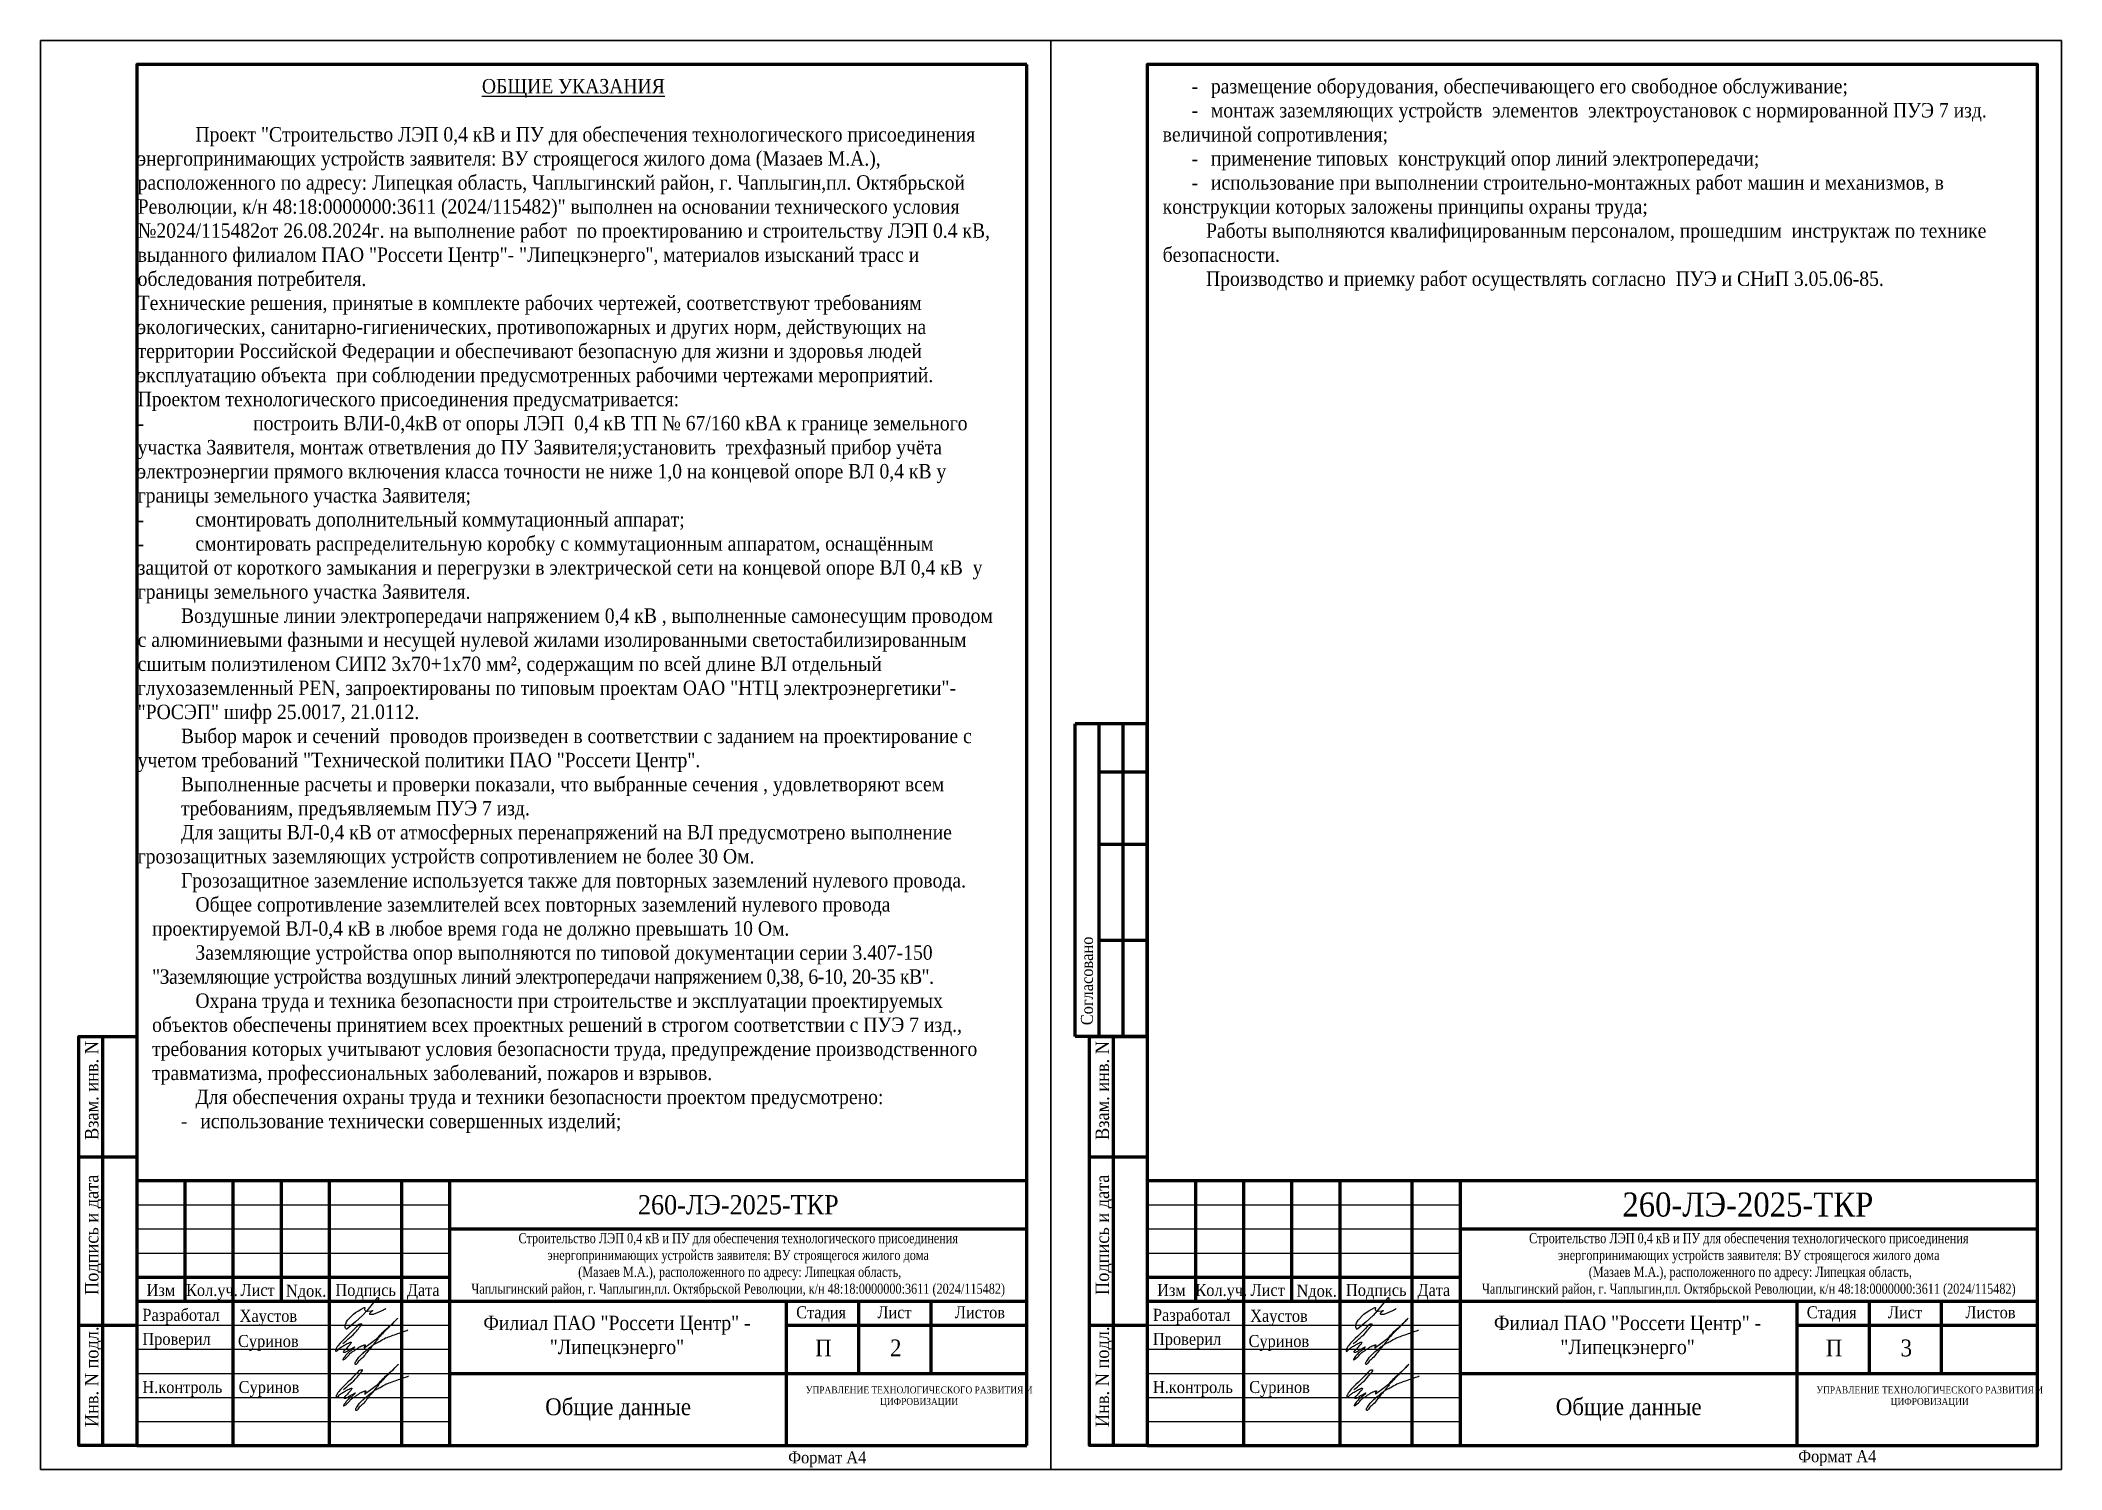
# Model space of a CAD drawing. Header units: millimetres. Extents: x 2174 to 8242, y 1757 to 2055.
# Drawn here: x 6050.7 to 6470.7, y 1758.4 to 2055.4 of the extents above; entities that cross this region are included whole.
import ezdxf

# ---------------------------------------------------------------- set-up
doc = ezdxf.new("R2010")
doc.units = ezdxf.units.MM
doc.layers.add('П', color=7, linetype='Continuous')
doc.layers.add('Чертеж', color=7, linetype='Continuous')
doc.styles.add('стиль1', font='Times New Roman.ttf', dxfattribs={"width": 0.9, "height": 2})
doc.styles.add('стиль2', font='Times New Roman.ttf', dxfattribs={"width": 0.9, "height": 2.5})

msp = doc.modelspace()

# ---------------------------------------------------------------- texts
note = msp.add_mtext_dynamic_manual_height_columns('\\pi71.52632;{\\LОБЩИЕ УКАЗАНИЯ\\P\\pi90;}\\P\\pi0;{\\A1;^IПроект "}Строительство ЛЭП 0,4 кВ и ПУ для обеспечения технологического присоединения энергопринимающих устройств заявителя: ВУ строящегося жилого дома (Мазаев М.А.), расположенного по адресу: Липецкая область, Чаплыгинский район, г. Чаплыгин,пл. Октябрьской Революции, к/н 48:18:0000000:3611 (2024/115482)" выполнен на ос{\\A1;новании технического условия №2024/115482от 26.08.2024г. на выполнение работ  по проектированию и строительству ЛЭП 0.4 кВ, выданного филиалом ПАО "Россети Центр"- "Липецкэнерго", материалов изысканий трасс и обследования потребителя.\\P\\pi9,l3,t30,57;}Технические решения, принятые в комплекте рабочих чертежей, соответствуют требованиям экологических, санитарно-гигиенических, противопожарных и других норм, действующих на территории Российской Федерации и обеспечивают безопасную для жизни и здоровья людей эксплуатацию объекта  при соблюдении предусмотренных рабочими чертежами мероприятий.\\P\\ptz;{\\A1;Проектом технологического присоединения предусматривается:\\P\\pi6;}-^I^Iпостроить{\\A1; ВЛИ-0,4кВ от }опоры ЛЭП  0,4 кВ ТП № 67/160 кВА к {\\A1;границе земельного участка Заявителя, монтаж ответвления до ПУ Заявителя};установить  трехфазный прибор учёта электроэнергии прямого включения класса точности не ниже 1,0 на концевой опоре ВЛ 0,4 кВ {\\A1;у границы земельного участка Заявителя;\\P}-^Iсмонтировать дополнительный коммутационный аппарат;\\P-^Iсмонтировать распределительную коробку с {\\A1;к}оммутационным аппаратом, оснащённым защитой от короткого замыкания и перегрузки в электрической сети на концевой опоре ВЛ 0,4 кВ  {\\A1;у границы земельного участка Заявителя.}\\P\\pi9;Воздушные линии электропередачи напряжением 0,4 кВ , выполненн{\\A1;ые самонесущим проводом с алюминиевыми фазными и несущей нулевой жилами изолированными светостабилизированным сшитым полиэтиленом СИП2 3х70+1х70 мм², содержащим по всей длине ВЛ отдельный глухозаземленный PEN, запроектированы по типовым проектам ОАО "НТЦ электроэнергетики"- "РОСЭП" шифр 25.0017, 21.0112.\\P}Выбор марок и сечений  проводов произведен в соответствии с заданием на проектирование с \\P\\pi0;учетом требований "Технической политики ПАО "Россети Центр".\\P\\pi9;{\\A1;Выполненные расчеты и проверки показали, что выбранные сечения , удовлетворяют всем  \\P\\pi0;требованиям, предъявляемым ПУЭ 7 изд.}\\P\\pi9;{\\A1;Для защиты ВЛ-0,4 кВ от атмосферных перенапряжений на ВЛ предусмотрено выполнение грозозащитных заземляющих устройств сопротивлением не более 30 Ом.\\P\\pi12,l0;}Грозозащитное заземление используется также для повторных заземлений нулевого провода. \\P\\pi9,l3,t12;Общее сопротивление заземлителей всех повторных заземлений нулевого провода проектируемой ВЛ-0,4 кВ в любое время года не должно превышать 10 Ом.{\\A1;\\P\\ptz;Заземляющие устройства опор выполняются по типовой документации серии 3.407-150 \\T0.95;"Заземляющие устройства воздушных линий электропередачи напряжением 0,38, 6-10, 20-35 кВ"\\T1;.\\P\\pt12;}Охрана труда и техника безопасности при строительстве и эксплуатации проектируемых объектов обеспечены принятием всех проектных решений в строгом соответствии с ПУЭ 7 изд., требования которых учитывают условия безопасности труда, предупреждение производственного травматизма, профессиональных заболеваний, пожаров и взрывов.\\P\\pi12,l0,t9,12;Для обеспечения охраны труда и техники безопасности проектом предусмотрено:\\P', width=180, gutter_width=30, heights=[217.976, 0], dxfattribs=dict(insert=(6070.947, 2047.387), char_height=3, attachment_point=1, style='стиль1'))
for column, words in zip(note.columns.linked_columns, ['\\pi6,l3;-^I использование технически совершенных изделий;\\P-^I размещение оборудования, обеспечивающего его свободное обслуживание;\\P-^I монтаж заземляющих устройств  элементов  электроустановок с нормированной ПУЭ 7 изд. величиной сопротивления;\\P-^I применение типовых  конструкций опор линий электропередачи; \\~ \\P-^I использование при выполнении строительно-монтажных работ машин и механизмов, в конструкции которых заложены принципы охраны труда;\\P\\pi9;Работы выполняются квалифицированным персоналом, прошедшим  инструктаж по технике \\P\\pi0;безопасности.\\P\\pi9;Производство и приемку работ осуществлять согласно  ПУЭ и СНиП 3.05.06-85. \\~\\~\\~\\~\\~\\~\\~\\~\\~\\~\\~ ']):
    column.text = words
at = {"layer": 'Чертеж', "lineweight": 25, "style": 'стиль1', "width": 0.9}
for s, height, p in [('Изм', 2.5, (6072.791, 1794.472)), ('Кол.уч.', 2.5, (6080.988, 1794.472)), ('Лист', 2.5, (6092.311, 1794.472)), ('Nдок.', 2.5, (6101.761, 1794.329)), ('Подпись', 2.5, (6112.035, 1794.472)), ('Дата', 2.5, (6126.877, 1794.472)), ('Изм', 2.5, (6282.791, 1794.472)), ('Кол.уч.', 2.5, (6290.738, 1794.472)), ('Лист', 2.5, (6302.21, 1794.472)), ('Nдок.', 2.5, (6311.761, 1794.329)), ('Подпись', 2.5, (6322.035, 1794.472)), ('Дата', 2.5, (6336.877, 1794.472)), ('Стадия', 2.5, (6207.786, 1789.84)), ('Лист', 2.5, (6224.658, 1789.84)), ('Листов', 2.5, (6240.756, 1789.84)), ('Стадия', 2.5, (6417.786, 1789.84)), ('Лист', 2.5, (6434.658, 1789.84)), ('Листов', 2.5, (6450.756, 1789.84)), ('П', 3.5, (6211.736, 1781.925)), ('2', 3.5, (6227.284, 1781.925)), ('П', 3.5, (6421.736, 1781.925)), ('3', 3.5, (6437.284, 1781.925)), ('Формат А4', 2.5, (6206.124, 1759.69)), ('Формат А4', 2.5, (6415.999, 1759.927))]:
    msp.add_text(s, height=height, dxfattribs=at).set_placement(p)
at = {"layer": 'Чертеж', "lineweight": 25, "attachment_point": 5}
for s, insert, char_height, width, style in [('260-ЛЭ-2025-ТКР', (6195.755, 1813.4), 4, 120.03308, 'стиль2'), ('260-ЛЭ-2025-ТКР', (6405.543, 1813.442), 5, 119.88502, 'стиль2'), ('{\\W0.8;Строительство ЛЭП 0,4 кВ и ПУ для обеспечения технологического присоединения\\Pэнергопринимающих устройств заявителя: ВУ строящегося жилого дома\\P (Мазаев М.А.), расположенного по адресу: Липецкая область,\\PЧаплыгинский район, г. Чаплыгин,пл. Октябрьской Революции, к/н 48:18:0000000:3611 (2024/115482)}', (6195.738, 1800.9), 2.1, 120, 'стиль1'), ('{\\W0.8;Строительство ЛЭП 0,4 кВ и ПУ для обеспечения технологического присоединения\\Pэнергопринимающих устройств заявителя: ВУ строящегося жилого дома\\P (Мазаев М.А.), расположенного по адресу: Липецкая область,\\PЧаплыгинский район, г. Чаплыгин,пл. Октябрьской Революции, к/н 48:18:0000000:3611 (2024/115482)}', (6405.738, 1800.9), 2.1, 120, 'стиль1'), ('Филиал ПАО "Россети Центр" - "Липецкэнерго"', (6170.548, 1785.9, 0), 3, 70.37962, 'стиль1'), ('Филиал ПАО "Россети Центр" - "Липецкэнерго"', (6380.549, 1785.9, 0), 3, 70.37962, 'стиль1'), ('Общие данные', (6170.782, 1770.9), 3.5, 70.08803, 'стиль1'), ('{\\H0.8x;УПРАВЛЕНИЕ ТЕХНОЛОГИЧЕСКОГО РАЗВИТИЯ И ЦИФРОВИЗАЦИИ}', (6233.334, 1773.521), 1.8, 54.19561, 'стиль2'), ('Общие данные', (6380.782, 1770.9), 3.5, 70.08803, 'стиль1'), ('{\\H0.8x;УПРАВЛЕНИЕ ТЕХНОЛОГИЧЕСКОГО РАЗВИТИЯ И ЦИФРОВИЗАЦИИ}', (6443.334, 1773.521), 1.8, 54.19561, 'стиль2')]:
    msp.add_mtext(s, dxfattribs=dict(at, insert=insert, char_height=char_height, width=width, style=style))

# ---------------------------------------------------------------- blocks, each defined once
blk = doc.blocks.new('Штамп б')
at = {"lineweight": 70}
for points in [[(20, 0), (8, 0), (8, 85), (20, 85)], [(13, 0), (13, 85)], [(8, 60), (20, 60)], [(8, 25), (20, 25)]]:
    blk.add_lwpolyline(points, dxfattribs=at)
at = {"lineweight": 25, "style": 'стиль1', "width": 0.9}
for s, p in [('Взам. инв. N', (12.06, 63.49)), ('Подпись и дата', (12.06, 31.28)), ('Инв. N подл.', (12.06, 3.82))]:
    blk.add_text(s, height=2.8, rotation=90, dxfattribs=at).set_placement(p)
blk = doc.blocks.new('A$C7F1F469D')
at = {"color": 5, "lineweight": 25}
blk.add_spline([(-0.1, 1.78), (1.34, 2.93), (2.75, 4.33), (3.55, 5.31), (3.81, 5.64), (3.86, 5.8), (3.66, 5.81), (3.25, 5.7), (2.89, 5.36), (-1.09, 1.26), (-1.29, 0.98), (-1.47, 0.67), (-1.59, 0.28), (-1.54, 0.16), (-0.98, 0.55), (-0.42, 1.01), (0.34, 1.44), (1.08, 1.86), (1.69, 1.97), (1.62, 1.83), (1.26, 1.37), (0.56, 0.61), (0.16, 0.22), (0, 0), (0.24, -0.04), (0.82, 0.16), (1.44, 0.58), (2.18, 0.95), (2.33, 1.04), (1.93, 0.58), (1.28, 0.02), (0.64, -0.58), (0.1, -1.31), (-0.06, -1.68), (0.13, -1.59), (0.39, -1.41), (1.23, -0.56), (1.62, -0.16), (2.27, 0.27), (2.82, 0.65), (3.41, 1.04), (3.83, 1.25), (4.1, 1.35), (4.33, 1.44), (4.56, 1.45), (4.6, 1.35), (4.48, 1.19), (4.35, 0.92), (4.39, 0.82), (4.59, 0.91), (5.09, 1.34), (6.19, 2.18), (7.41, 3.21), (8.36, 4.22), (9.62, 5.31), (10.99, 6.68), (11.27, 6.98), (9.83, 5.51), (8.6, 4.26), (7.7, 3.28), (7.2, 2.7), (6.74, 2.12), (6.16, 1.41), (5.49, 0.62), (4.74, -0.34), (3.92, -1.29), (3.19, -1.94), (2.91, -2.31), (2.67, -2.58), (2.52, -2.55), (2.49, -2.26), (2.69, -1.9), (3.27, -1.11), (3.8, -0.52), (4.48, 0.07), (5.33, 0.79), (5.97, 1.29), (6.7, 1.77), (7.56, 2.21), (8.83, 2.91), (10.02, 3.35), (11.36, 3.83), (12.55, 4.24), (13.47, 4.57)], degree=3, dxfattribs=at)
blk = doc.blocks.new('Штамп фамилии')
at = {"layer": 'Чертеж', "color": 5, "lineweight": -2}
blk.add_lwpolyline([(47.77, 1.54), (47.84, 1.67), (47.92, 1.81), (47.96, 1.89), (48, 1.95), (48.03, 2.01), (48.06, 2.07), (48.06, 2.11), (48.06, 2.2), (48.04, 2.25), (48.01, 2.27), (47.96, 2.28), (47.9, 2.28), (47.86, 2.27), (47.81, 2.26), (47.74, 2.22), (47.68, 2.18), (47.62, 2.12), (47.55, 2.01), (45.56, -0.42), (44.71, -1.43), (43.25, -2.74), (41.5, -4.21), (41.39, -4.26), (41.31, -4.24), (41.27, -4.2), (41.23, -4.14), (41.16, -4.02), (41.1, -3.86), (41.09, -3.71), (41.09, -3.56), (41.12, -3.39), (41.16, -3.24), (41.2, -3.15), (41.26, -2.95), (41.35, -2.75), (41.59, -2.39), (41.85, -2.07), (42.44, -1.47), (42.8, -1.12), (43.26, -0.79), (43.84, -0.43), (44.4, -0.08), (45.06, 0.28), (45.14, 0.26), (45.15, 0.23), (45.16, 0.18), (45.1, -0.18), (45.18, -0.33), (45.24, -0.4), (45.3, -0.44), (45.4, -0.5), (45.56, -0.52), (45.76, -0.52), (46.6, -0.47), (46.69, -0.39), (46.75, -0.35), (46.77, -0.37), (46.78, -0.39), (46.77, -0.43), (46.75, -0.46), (46.74, -0.48), (46.69, -0.52), (46.58, -0.6), (46.22, -0.9), (46.18, -0.96), (46.17, -1.01), (46.17, -1.08), (46.2, -1.12), (46.33, -1.13), (46.47, -1.12), (46.89, -1.12), (46.98, -1.11), (47.13, -1.06), (47.33, -0.98), (48.8, -0.39), (48.96, -0.28), (49.11, -0.17), (49.26, -0.09), (49.37, -0.06), (49.51, 0.01)], dxfattribs=at)
at = {"layer": 'Чертеж', "color": 67, "lineweight": -2, "true_color": 0x727430}
for p in [(40.67, -8.99), (40.81, -18.55)]:
    blk.add_blockref('A$C7F1F469D', p, dxfattribs=at)
at = {"color": 7, "char_height": 2.5, "attachment_point": 4, "style": 'стиль1'}
for s, insert, width in [(' Разработал', (-1.9, -1.68), 17), ('Хаустов', (19.15, -1.89), 20), (' Проверил', (-1.9, -6.68), 17), (' Суринов', (17.96, -7.12), 20), (' Н.контроль', (-1.9, -16.68), 17), (' Суринов', (18.1, -16.68), 20)]:
    blk.add_mtext(s, dxfattribs=dict(at, insert=insert, width=width))
blk = doc.blocks.new('A$C31D65421')
blk.add_blockref('Штамп фамилии', (2.24, 18.43))
blk = doc.blocks.new('A$C5B0935FB')
at = {"lineweight": 70}
for p, q in [((20, 65), (5, 65)), ((5, 0), (5, 65)), ((10, 55), (10, 65)), ((15, 0), (15, 65)), ((20, 0), (20, 65)), ((10, 40), (10, 55)), ((10, 55), (20, 55)), ((10, 20), (10, 40)), ((10, 40), (20, 40)), ((10, 0), (10, 20)), ((10, 20), (20, 20)), ((10, 0), (5, 0)), ((15, 0), (10, 0)), ((20, 0), (15, 0)), ((15, 0), (15, 0))]:
    blk.add_line(p, q, dxfattribs=at)
at = {"lineweight": 25, "style": 'стиль1', "width": 0.9}
blk.add_text('Согласовано', height=2.5, rotation=90, dxfattribs=at).set_placement((8.72, 2.35))

# ---------------------------------------------------------------- linework, layer by layer
at = {"layer": 'П', "linetype": 'Continuous', "lineweight": 30}
for points in [[(6050.738, 2055.4), (6260.738, 2055.4), (6260.738, 1758.4), (6050.738, 1758.4)], [(6050.738, 1758.4), (6260.738, 1758.4), (6260.738, 2055.4), (6050.738, 2055.4)], [(6260.738, 2055.4), (6470.738, 2055.4), (6470.738, 1758.4), (6260.738, 1758.4)], [(6260.738, 1758.4), (6470.738, 1758.4), (6470.738, 2055.4), (6260.738, 2055.4)]]:
    msp.add_lwpolyline(points, close=True, dxfattribs=at)
at = {"layer": 'Чертеж', "lineweight": 70}
for p, q in [((6255.738, 1763.4), (6255.738, 2050.4)), ((6255.738, 1818.4), (6070.738, 1818.4)), ((6070.738, 1818.4), (6070.738, 1763.4)), ((6465.738, 1818.4), (6280.738, 1818.4)), ((6280.738, 1818.4), (6280.738, 1763.4)), ((6070.738, 1763.4), (6255.738, 1763.4))]:
    msp.add_line(p, q, dxfattribs=at)
for points in [[(6255.738, 2050.4), (6070.738, 2050.4), (6070.738, 1763.4)], [(6080.738, 1818.4), (6080.738, 1793.4)], [(6090.738, 1818.4), (6090.738, 1763.4)], [(6100.738, 1818.4), (6100.738, 1793.4)], [(6110.738, 1818.4), (6110.738, 1763.4)], [(6125.738, 1818.4), (6125.738, 1763.4)], [(6135.738, 1818.4), (6135.738, 1763.4)], [(6290.738, 1818.4), (6290.738, 1793.4)], [(6300.738, 1818.4), (6300.738, 1763.4)], [(6310.738, 1818.4), (6310.738, 1793.4)], [(6320.738, 1818.4), (6320.738, 1763.4)], [(6335.738, 1818.4), (6335.738, 1763.4)], [(6345.738, 1818.4), (6345.738, 1763.4)], [(6135.738, 1808.4), (6255.738, 1808.4)], [(6345.738, 1808.4), (6465.738, 1808.4)], [(6070.738, 1798.4), (6135.738, 1798.4)], [(6280.738, 1798.4), (6345.738, 1798.4)], [(6070.738, 1793.4), (6255.738, 1793.4)], [(6205.738, 1793.4), (6205.738, 1763.4)], [(6220.738, 1793.4), (6220.738, 1778.4)], [(6235.738, 1793.4), (6235.738, 1778.4)], [(6280.738, 1793.4), (6465.738, 1793.4)], [(6415.738, 1793.4), (6415.738, 1763.4)], [(6430.738, 1793.4), (6430.738, 1778.4)], [(6445.738, 1793.4), (6445.738, 1778.4)], [(6205.738, 1788.4), (6255.738, 1788.4)], [(6415.738, 1788.4), (6465.738, 1788.4)], [(6135.738, 1778.4), (6255.738, 1778.4)], [(6345.738, 1778.4), (6465.738, 1778.4)]]:
    msp.add_lwpolyline(points, dxfattribs=at)
at = {"layer": 'Чертеж', "linetype": 'Continuous', "lineweight": 70}
msp.add_lwpolyline([(6280.738, 1763.4), (6465.738, 1763.4), (6465.738, 2050.4), (6280.738, 2050.4)], close=True, dxfattribs=at)
at = {"layer": 'Чертеж', "lineweight": 30}
for points in [[(6070.738, 1813.4), (6135.738, 1813.4)], [(6280.738, 1813.4), (6345.738, 1813.4)], [(6070.738, 1808.4), (6135.738, 1808.4)], [(6280.738, 1808.4), (6345.738, 1808.4)], [(6070.738, 1803.4), (6135.738, 1803.4)], [(6280.738, 1803.4), (6345.738, 1803.4)], [(6070.738, 1788.4), (6135.738, 1788.4)], [(6280.738, 1788.4), (6345.738, 1788.4)], [(6070.738, 1783.4), (6135.738, 1783.4)], [(6280.738, 1783.4), (6345.738, 1783.4)], [(6070.738, 1778.4), (6135.738, 1778.4)], [(6280.738, 1778.4), (6345.738, 1778.4)], [(6070.738, 1773.4), (6135.738, 1773.4)], [(6280.738, 1773.4), (6345.738, 1773.4)], [(6070.738, 1768.4), (6135.738, 1768.4)], [(6280.738, 1768.4), (6345.738, 1768.4)]]:
    msp.add_lwpolyline(points, dxfattribs=at)

# ---------------------------------------------------------------- block references
msp.add_blockref('A$C5B0935FB', (6260.738, 1848.4))
at = {"layer": 'Чертеж', "lineweight": 25}
for p in [(6050.738, 1763.4), (6260.738, 1763.4)]:
    msp.add_blockref('Штамп б', p, dxfattribs=at)
at = {"layer": 'Чертеж', "linetype": 'Continuous', "lineweight": 0}
for p in [(6070.738, 1773.4), (6280.738, 1773.4)]:
    msp.add_blockref('A$C31D65421', p, dxfattribs=at)

msp.set_redraw_order([(e.dxf.handle, doc.entitydb.next_handle()) for e in msp.query("TEXT MTEXT ATTDEF DIMENSION ARC_DIMENSION")])  # texts and dimensions are drawn at this point

doc.saveas('drawing.dxf')
